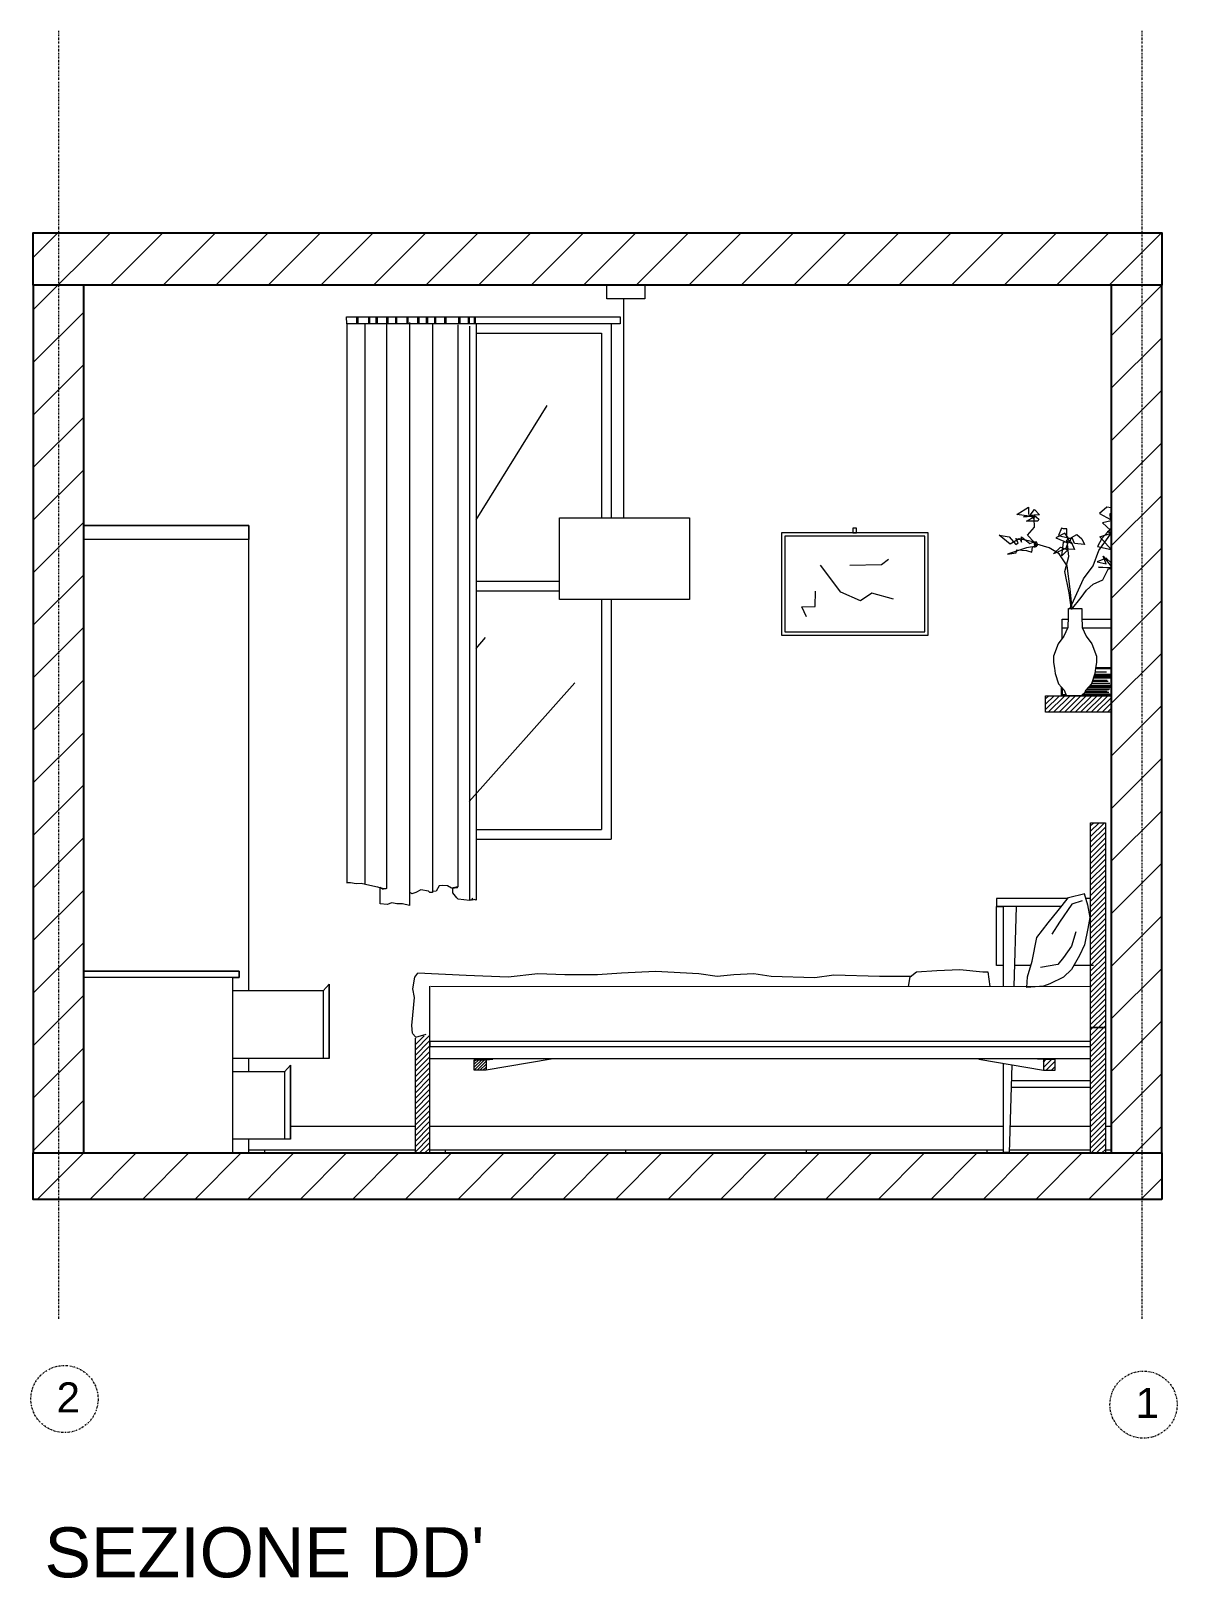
# Model space of a CAD drawing. Header units: centimetres. Extents: x 113178 to 115210, y 56736 to 59771.
# Drawn here: x 114355.9 to 114702.9, y 58144.9 to 58613.3 of the extents above; entities that cross this region are included whole.
import ezdxf

# ---------------------------------------------------------------- set-up
doc = ezdxf.new("R2010")
doc.units = ezdxf.units.CM
doc.header["$MEASUREMENT"] = 0
doc.linetypes.add('DASHDOT', pattern=[1, 0.5, -0.25, 0, -0.25])
for name, color, linetype, lineweight in [('Arredi', 1, 'Continuous', 15), ('Dettagli', 5, 'Continuous', 5), ('finestre', 4, 'Continuous', 13), ('linee', 2, 'DASHDOT', 5), ('Muri esterni', 3, 'Continuous', 25), ('Pavimento', 7, 'Continuous', 5), ('testo', 2, 'Continuous', 5)]:
    doc.layers.add(name, color=color, linetype=linetype, lineweight=lineweight)
doc.styles.get("Standard").update_dxf_attribs({"font": 'Arial.ttf'})

msp = doc.modelspace()

# ---------------------------------------------------------------- texts
at = {"layer": 'linee', "char_height": 9.12, "attachment_point": 1}
for s, insert in [('2', (114363.69, 58204.14)), ('1', (114690.34, 58202.44))]:
    msp.add_mtext_dynamic_manual_height_columns(s, width=58.8551, gutter_width=1, heights=[0], dxfattribs=dict(at, insert=insert))
at = {"layer": 'testo', "insert": (114360.02, 58160.23), "char_height": 15.1292, "attachment_point": 1}
msp.add_mtext_dynamic_manual_height_columns("SEZIONE DD'", width=535.1791, gutter_width=1, heights=[0], dxfattribs=at)

# ---------------------------------------------------------------- hatches: boundary and pattern name
at = {"layer": 'Dettagli'}
h = msp.add_hatch(dxfattribs=at)
h.set_pattern_fill('ANSI31', color=256, scale=90)
h.paths.add_polyline_path([(114371.93, 58536.28), (114356.64, 58536.28), (114356.64, 58273.57), (114371.93, 58273.57)])
h.paths.add_polyline_path([(114698.25, 58552.14), (114356.64, 58552.14), (114356.64, 58536.28), (114371.93, 58536.28), (114698.25, 58536.28)])
h.paths.add_polyline_path([(114698.25, 58536.28), (114682.95, 58536.28), (114682.95, 58273.57), (114698.25, 58273.57)])
h.paths.add_polyline_path([(114698.25, 58273.57), (114682.95, 58273.57), (114356.64, 58273.57), (114356.64, 58259.52), (114698.25, 58259.52)])
h = msp.add_hatch(dxfattribs=at)
h.set_pattern_fill('ANSI31', color=256, scale=9.2)
h.paths.add_polyline_path([(114682.95, 58411.99), (114668.16, 58411.99), (114667.91, 58411.99), (114663.08, 58411.99), (114663.08, 58406.99), (114682.95, 58406.99)])
h = msp.add_hatch(dxfattribs=at)
h.set_pattern_fill('ANSI31', color=256, scale=9.2)
h.paths.add_polyline_path([(114681.2, 58311.57), (114676.7, 58311.57), (114676.7, 58291.51), (114676.7, 58273.57), (114681.2, 58273.57)])
h.paths.add_polyline_path([(114681.2, 58373.57), (114676.7, 58373.57), (114676.7, 58311.57), (114681.2, 58311.57)])
h = msp.add_hatch(dxfattribs=at)
h.set_pattern_fill('ANSI31', color=256, scale=9.2)
h.paths.add_polyline_path([(114476.64, 58293.79), (114476.48, 58309.2), (114473.95, 58309.01), (114473.24, 58308.76), (114472.2, 58308.05), (114472.2, 58273.57), (114476.7, 58273.57), (114476.7, 58292.25), (114476.64, 58292.25)])
h = msp.add_hatch(dxfattribs=at)
h.set_pattern_fill('ANSI31', color=256, scale=5)
h.set_pattern_definition([(45, (0.3873, 9.7791), (-0.4419417382, 0.4419417382), [])])
h.paths.add_polyline_path([(114490.14, 58301.82), (114490.14, 58298.63), (114493.7, 58298.63), (114493.7, 58301.82)])
h = msp.add_hatch(dxfattribs=at)
h.set_pattern_fill('ANSI31', color=256, scale=9.2)
h.set_pattern_definition([(45, (0.3873, 9.7791), (-0.813172798, 0.813172798), [])])
h.paths.add_polyline_path([(114662.43, 58298.63), (114666, 58298.63), (114666, 58301.84), (114662.43, 58301.84)])

# ---------------------------------------------------------------- linework, layer by layer
for p, q in [((114682.76, 58462.11), (114682.95, 58462.11)), ((114652.2, 58273.57), (114650.2, 58273.57))]:
    msp.add_line(p, q)
msp.add_lwpolyline([(114682.95, 58412.28), (114674.18, 58412.28)])
at = {"layer": 'Arredi'}
for p, q in [((114535.36, 58532.18), (114535.36, 58465.83)), ((114670.05, 58350.95), (114674.93, 58352.11)), ((114674.77, 58352.14), (114675.8, 58348.74)), ((114669.75, 58350.57), (114648.2, 58350.57)), ((114648.2, 58350.57), (114648.2, 58348.16)), ((114667.86, 58348.16), (114648.2, 58348.16)), ((114669.75, 58350.57), (114650.2, 58350.57)), ((114650.2, 58348.16), (114650.2, 58323.99)), ((114650.2, 58348.16), (114650.2, 58341.43)), ((114653.63, 58323.99), (114654.31, 58348.16)), ((114663.83, 58343.28), (114666.92, 58346.95)), ((114666.92, 58346.95), (114670.05, 58350.95)), ((114671.08, 58348.86), (114667.28, 58343.48)), ((114674.16, 58349.93), (114671.08, 58348.86)), ((114676.7, 58350.57), (114675.25, 58350.57)), ((114675.8, 58348.74), (114676.45, 58344.9)), ((114660.47, 58338.82), (114663.83, 58343.28)), ((114667.28, 58343.48), (114665.02, 58339.86)), ((114676.45, 58344.9), (114675.85, 58341.55)), ((114659.05, 58331.66), (114660.47, 58338.82)), ((114672.29, 58340.55), (114670.9, 58336.16)), ((114675.85, 58341.55), (114674.88, 58336.62)), ((114668.5, 58332.72), (114666.76, 58330.66)), ((114670.9, 58336.16), (114668.5, 58332.72)), ((114673.32, 58333.4), (114670.97, 58329.13)), ((114674.88, 58336.62), (114673.32, 58333.4)), ((114472.11, 58326.8), (114473.1, 58327.99)), ((114487.65, 58327.3), (114473.1, 58327.99)), ((114509.35, 58327.78), (114500.43, 58326.81)), ((114517.54, 58327.54), (114509.35, 58327.78)), ((114534.66, 58328.02), (114527.43, 58327.54)), ((114545.03, 58328.5), (114534.66, 58328.02)), ((114558.11, 58327.78), (114545.03, 58328.5)), ((114563.66, 58327.05), (114558.11, 58327.78)), ((114574.75, 58327.78), (114568.72, 58327.54)), ((114580.05, 58327.05), (114574.75, 58327.78)), ((114622.08, 58326.85), (114624, 58328.4)), ((114624, 58328.4), (114630.17, 58328.78)), ((114630.17, 58328.78), (114637.11, 58329.17)), ((114637.11, 58329.17), (114644.05, 58328.4)), ((114644.05, 58328.4), (114645.59, 58328.4)), ((114645.59, 58328.4), (114646.18, 58323.99)), ((114658.66, 58330.35), (114653.81, 58330.35)), ((114657.63, 58326.95), (114659.05, 58331.66)), ((114666.76, 58330.66), (114661.58, 58329.7)), ((114670.97, 58329.13), (114668.55, 58326.84)), ((114677.6, 58330.35), (114671.64, 58330.35)), ((114444.35, 58322.66), (114446.21, 58324.69)), ((114471.57, 58323.25), (114472.11, 58326.8)), ((114472.04, 58320.63), (114471.57, 58323.25)), ((114476.64, 58307.37), (114476.64, 58324.07)), ((114476.98, 58324.05), (114677.04, 58323.98)), ((114500.43, 58326.81), (114487.65, 58327.3)), ((114527.43, 58327.54), (114517.54, 58327.54)), ((114568.72, 58327.54), (114563.66, 58327.05)), ((114593.21, 58326.63), (114580.05, 58327.05)), ((114598.99, 58327.4), (114593.21, 58326.63)), ((114612.86, 58327.02), (114598.99, 58327.4)), ((114622.28, 58327.02), (114612.86, 58327.02)), ((114621.56, 58324), (114622.08, 58326.85)), ((114657.37, 58323.72), (114657.63, 58326.95)), ((114662.47, 58324.03), (114657.37, 58323.72)), ((114664.36, 58324.77), (114662.47, 58324.03)), ((114668.55, 58326.84), (114664.36, 58324.77)), ((114444.35, 58322.66), (114417.07, 58322.66)), ((114444.35, 58322.66), (114444.35, 58302.21)), ((114471.5, 58315.31), (114472.04, 58320.63)), ((114471.19, 58312.15), (114471.5, 58315.31)), ((114471.42, 58309.84), (114471.19, 58312.15)), ((114471.42, 58309.75), (114472.4, 58308.64)), ((114472.4, 58308.64), (114475.6, 58309.5)), ((114444.35, 58302.21), (114417.07, 58302.21)), ((114432.65, 58298.17), (114434.51, 58300.19)), ((114446.21, 58302.21), (114444.35, 58302.21)), ((114676.7, 58302.1), (114476.64, 58302.1)), ((114490.13, 58301.82), (114492.29, 58302.02)), ((114493.7, 58301.82), (114495.72, 58302.02)), ((114513.39, 58302.02), (114493.7, 58298.6)), ((114642.89, 58302.02), (114662.43, 58298.63)), ((114650.2, 58300.75), (114650.2, 58273.57)), ((114652.2, 58273.57), (114652.96, 58300.27)), ((114662.43, 58301.84), (114660.66, 58302.02)), ((114666, 58301.84), (114664.11, 58302.02)), ((114432.65, 58298.17), (114417.07, 58298.17)), ((114432.65, 58298.17), (114432.65, 58277.73)), ((114676.7, 58295.4), (114652.82, 58295.4)), ((114676.7, 58293.4), (114652.76, 58293.4)), ((114432.65, 58277.73), (114417.07, 58277.73)), ((114434.51, 58277.73), (114432.65, 58277.73))]:
    msp.add_line(p, q, dxfattribs=at)
for points in [[(114541.73, 58536.28), (114541.73, 58532.18), (114530.28, 58532.18), (114530.28, 58536.28)], [(114421.93, 58322.66), (114421.93, 58463.57), (114371.93, 58463.57), (114371.93, 58273.57), (114421.93, 58273.57), (114421.93, 58277.73)], [(114648.2, 58330.35), (114648.2, 58330.35), (114648.2, 58348.16), (114648.2, 58348.16)], [(114418.93, 58326.71), (114418.93, 58328.57), (114371.93, 58328.57), (114371.93, 58273.57), (114417.07, 58273.57)], [(114417.07, 58273.57), (114417.07, 58326.71), (114418.93, 58326.71)], [(114446.21, 58302.21), (114446.21, 58324.69)], [(114446.21, 58324.69), (114446.21, 58302.21)], [(114472.2, 58308.33), (114472.2, 58273.57), (114476.7, 58273.57), (114476.7, 58310.49)], [(114421.93, 58298.17), (114421.93, 58302.21)], [(114434.51, 58277.73), (114434.51, 58300.19)], [(114434.51, 58300.19), (114434.51, 58277.73)]]:
    msp.add_lwpolyline(points, dxfattribs=at)
for points in [[(114371.93, 58463.57), (114421.93, 58463.57), (114421.93, 58459.32), (114371.93, 58459.32)], [(114515.9, 58465.83), (114555.3, 58465.83), (114555.3, 58441.17), (114515.9, 58441.17)], [(114682.95, 58411.99), (114682.95, 58406.99), (114663.08, 58406.99), (114663.08, 58411.99)], [(114681.2, 58373.57), (114681.2, 58311.57), (114676.7, 58311.57), (114676.7, 58373.57)], [(114648.2, 58348.16), (114650.2, 58348.16), (114650.2, 58330.35), (114648.2, 58330.35)], [(114371.93, 58328.57), (114418.93, 58328.57), (114418.93, 58326.71), (114371.93, 58326.71)], [(114681.2, 58311.57), (114681.2, 58273.57), (114676.7, 58273.57), (114676.7, 58311.57)], [(114676.7, 58307.37), (114476.64, 58307.37), (114476.64, 58305.82), (114676.7, 58305.82)], [(114490.13, 58301.82), (114493.7, 58301.82), (114493.7, 58298.6), (114490.13, 58298.6)], [(114666, 58301.84), (114662.43, 58301.84), (114662.43, 58298.63), (114666, 58298.63)]]:
    msp.add_lwpolyline(points, close=True, dxfattribs=at)
at = {"layer": 'Dettagli'}
for p, q in [((114451.46, 58526.68), (114534.3, 58526.68)), ((114451.53, 58524.57), (114451.46, 58526.68)), ((114534.3, 58524.57), (114451.53, 58524.57)), ((114451.53, 58524.57), (114451.53, 58355.36)), ((114456.98, 58524.57), (114456.98, 58355)), ((114463.52, 58524.58), (114463.52, 58353.82)), ((114470.57, 58524.99), (114470.57, 58348.49)), ((114477.44, 58524.51), (114477.44, 58352.42)), ((114490.68, 58524.61), (114490.68, 58350.15)), ((114534.3, 58526.68), (114534.3, 58524.57)), ((114485.16, 58524.26), (114485.16, 58354.17)), ((114488.71, 58523.84), (114488.71, 58350.02)), ((114490.68, 58465.28), (114512.2, 58499.88)), ((114654.38, 58466.91), (114657.87, 58469.1)), ((114657.87, 58469.1), (114657.87, 58466.91)), ((114658.45, 58466.62), (114659.76, 58468.37)), ((114659.76, 58468.37), (114661.22, 58466.77)), ((114681.59, 58469.1), (114679.41, 58467.21)), ((114682.95, 58468.93), (114681.59, 58469.1)), ((114659.62, 58466.19), (114654.38, 58466.91)), ((114659.33, 58466.62), (114656.42, 58466.19)), ((114656.42, 58466.19), (114658.74, 58466.33)), ((114657.29, 58464.88), (114659.62, 58466.19)), ((114660.78, 58464.88), (114657.29, 58464.88)), ((114659.91, 58466.33), (114658.45, 58466.62)), ((114658.74, 58466.33), (114659.47, 58465.61)), ((114659.62, 58465.61), (114659.33, 58466.62)), ((114659.47, 58465.61), (114659.91, 58466.33)), ((114661.22, 58466.77), (114659.62, 58466.62)), ((114659.62, 58466.62), (114661.07, 58465.46)), ((114659.76, 58462.99), (114659.62, 58465.61)), ((114661.07, 58465.46), (114660.78, 58464.88)), ((114679.41, 58467.21), (114682.76, 58465.31)), ((114682.95, 58464.96), (114680.28, 58464.3)), ((114680.28, 58464.3), (114682.76, 58462.11)), ((114682.76, 58465.31), (114682.61, 58467.21)), ((114682.61, 58467.21), (114682.95, 58467.18)), ((114652.34, 58457.9), (114649, 58460.66)), ((114649, 58460.66), (114652.05, 58460.08)), ((114652.05, 58460.08), (114654.09, 58457.75)), ((114655.11, 58459.5), (114652.34, 58457.9)), ((114654.82, 58458.33), (114654.09, 58459.64)), ((114654.09, 58459.64), (114655.4, 58459.35)), ((114659.76, 58458.48), (114655.11, 58459.5)), ((114655.4, 58459.35), (114655.83, 58458.48)), ((114655.83, 58458.48), (114655.83, 58460.08)), ((114655.83, 58460.08), (114658.31, 58458.04)), ((114657.58, 58460.66), (114659.76, 58462.99)), ((114659.62, 58458.48), (114657.58, 58460.66)), ((114668.93, 58461.24), (114666.17, 58459.79)), ((114666.17, 58459.79), (114669.8, 58458.33)), ((114667.91, 58462.7), (114667.04, 58460.51)), ((114667.04, 58460.51), (114669.95, 58459.79)), ((114668.49, 58462.55), (114667.91, 58462.7)), ((114669.51, 58462.55), (114668.49, 58462.55)), ((114669.95, 58459.79), (114668.93, 58461.24)), ((114669.8, 58459.5), (114669.37, 58458.77)), ((114669.51, 58460.08), (114669.51, 58462.55)), ((114669.95, 58459.64), (114669.51, 58460.08)), ((114670.82, 58458.19), (114669.8, 58459.5)), ((114671.26, 58459.64), (114669.95, 58459.64)), ((114670.39, 58458.62), (114670.97, 58459.93)), ((114670.97, 58459.93), (114672.57, 58460.81)), ((114671.84, 58458.04), (114671.26, 58459.64)), ((114672.57, 58460.81), (114674.02, 58459.5)), ((114674.02, 58459.5), (114674.9, 58457.75)), ((114680.14, 58459.64), (114678.83, 58457.17)), ((114679.26, 58456), (114682.03, 58459.93)), ((114679.55, 58460.08), (114682.61, 58461.1)), ((114682.9, 58456.3), (114679.55, 58460.08)), ((114682.76, 58462.55), (114680.14, 58459.64)), ((114683.05, 58461.39), (114681.74, 58461.68)), ((114681.74, 58461.68), (114682.9, 58461.24)), ((114682.95, 58462.22), (114682.03, 58461.82)), ((114682.03, 58461.82), (114682.95, 58461)), ((114682.03, 58459.93), (114683.05, 58461.39)), ((114657.29, 58456.73), (114651.61, 58454.84)), ((114651.61, 58454.84), (114654.23, 58455.28)), ((114654.09, 58457.75), (114654.82, 58458.33)), ((114654.23, 58455.28), (114654.38, 58456.15)), ((114654.38, 58456.15), (114657.29, 58456)), ((114660.49, 58457.31), (114657.29, 58456.73)), ((114657.29, 58456), (114658.89, 58455.42)), ((114658.31, 58458.04), (114659.33, 58458.48)), ((114658.89, 58455.42), (114659.18, 58457.02)), ((114659.18, 58457.02), (114660.35, 58457.75)), ((114659.33, 58458.48), (114659.62, 58458.48)), ((114660.49, 58458.48), (114659.62, 58458.48)), ((114659.62, 58458.48), (114659.76, 58457.02)), ((114660.35, 58457.75), (114659.76, 58458.48)), ((114664.13, 58456.73), (114659.76, 58458.04)), ((114659.76, 58458.04), (114660.64, 58457.46)), ((114659.76, 58457.02), (114660.49, 58457.31)), ((114660.64, 58457.46), (114660.49, 58458.48)), ((114667.18, 58454.99), (114664.13, 58456.73)), ((114665.44, 58454.99), (114667.62, 58457.02)), ((114669.22, 58456.59), (114665.44, 58454.99)), ((114669.66, 58451.35), (114667.18, 58454.99)), ((114667.62, 58457.02), (114669.8, 58456.15)), ((114668.06, 58454.4), (114668.49, 58458.48)), ((114669.8, 58456.15), (114668.06, 58454.4)), ((114668.49, 58458.48), (114670.82, 58458.62)), ((114671.84, 58456.3), (114668.49, 58456.44)), ((114668.93, 58449.6), (114670.1, 58454.11)), ((114669.8, 58458.33), (114669.22, 58456.59)), ((114669.37, 58458.77), (114670.39, 58458.62)), ((114670.1, 58454.11), (114669.66, 58458.77)), ((114669.66, 58458.77), (114670.82, 58458.19)), ((114670.82, 58458.62), (114671.84, 58456.3)), ((114674.9, 58457.75), (114671.84, 58458.04)), ((114677.52, 58451.35), (114679.26, 58456)), ((114678.83, 58457.17), (114682.9, 58456.3)), ((114681.45, 58451.93), (114680.57, 58454.26)), ((114680.57, 58454.26), (114682.95, 58451.13)), ((114601.07, 58443.32), (114594.97, 58451.56)), ((114603.81, 58451.56), (114613.42, 58451.71)), ((114613.42, 58451.71), (114615.56, 58453.39)), ((114670.24, 58443.2), (114668.93, 58449.6)), ((114670.53, 58444.22), (114669.66, 58451.35)), ((114674.61, 58447.42), (114677.52, 58451.35)), ((114681.45, 58453.68), (114678.68, 58452.51)), ((114678.68, 58452.51), (114681.45, 58451.93)), ((114682.95, 58450.65), (114679.12, 58450.91)), ((114679.12, 58450.91), (114682.95, 58450.81)), ((114680.43, 58447.13), (114682.03, 58450.33)), ((114682.95, 58452.25), (114681.45, 58453.68)), ((114682.03, 58450.33), (114682.95, 58450.66)), ((114670.53, 58438.55), (114674.61, 58447.42)), ((114675.48, 58443.93), (114677.52, 58445.82)), ((114677.52, 58445.82), (114680.43, 58447.13)), ((114593.29, 58439.06), (114593.44, 58443.63)), ((114607.02, 58440.73), (114601.07, 58443.32)), ((114610.52, 58443.02), (114607.02, 58440.73)), ((114617.08, 58441.19), (114610.52, 58443.02)), ((114670.82, 58438.69), (114670.24, 58443.2)), ((114671.11, 58438.26), (114670.53, 58444.22)), ((114670.97, 58438.11), (114673.88, 58441.75)), ((114673.88, 58441.75), (114675.48, 58443.93)), ((114589.32, 58438.9), (114593.29, 58439.06)), ((114590.7, 58435.85), (114589.32, 58438.9)), ((114669.94, 58435.96), (114669.8, 58432.64)), ((114669.94, 58438.42), (114669.94, 58437.12)), ((114669.94, 58437.12), (114669.94, 58435.96)), ((114670.01, 58438.42), (114674.06, 58438.42)), ((114674.06, 58438.42), (114674.06, 58437.12)), ((114674.06, 58437.12), (114674.06, 58435.96)), ((114674.06, 58435.96), (114674.2, 58432.64)), ((114669.8, 58432.64), (114668.64, 58430.04)), ((114674.2, 58432.64), (114675.36, 58430.04)), ((114490.68, 58426.32), (114493.53, 58429.63)), ((114666.9, 58427.73), (114665.46, 58423.97)), ((114668.64, 58430.04), (114666.9, 58427.73)), ((114675.36, 58430.04), (114677.09, 58427.73)), ((114677.09, 58427.73), (114678.54, 58423.97)), ((114665.46, 58423.97), (114665.46, 58422.1)), ((114665.46, 58422.1), (114665.75, 58420.36)), ((114678.54, 58422.1), (114678.25, 58420.36)), ((114678.54, 58423.97), (114678.54, 58422.1)), ((114665.75, 58420.36), (114666.04, 58418.77)), ((114666.04, 58418.77), (114667.05, 58415.6)), ((114677.96, 58418.77), (114676.95, 58415.6)), ((114677.29, 58416.67), (114681.76, 58416.67)), ((114677.9, 58418.58), (114682.84, 58418.58)), ((114678.25, 58420.36), (114677.96, 58418.77)), ((114678.04, 58419.2), (114681.51, 58419.2)), ((114488.61, 58380.02), (114520.56, 58415.88)), ((114667.05, 58415.6), (114668.78, 58413.57)), ((114669.2, 58412.55), (114668.79, 58413.63)), ((114669.5, 58411.98), (114669.2, 58412.55)), ((114674.94, 58412.94), (114673.96, 58412.09)), ((114674.5, 58412.56), (114682.41, 58412.56)), ((114675.21, 58413.6), (114674.94, 58412.94)), ((114675.01, 58413.1), (114682.27, 58413.1)), ((114675.11, 58413.35), (114681.69, 58413.35)), ((114676.95, 58415.6), (114675.21, 58413.57)), ((114675.52, 58413.93), (114682.19, 58413.93)), ((114675.68, 58414.11), (114682.59, 58414.11)), ((114677.02, 58415.81), (114682.59, 58415.81)), ((114677.2, 58416.38), (114682.08, 58416.38)), ((114451.48, 58355.46), (114452.7, 58355.46)), ((114452.7, 58355.46), (114454.4, 58355.17)), ((114454.4, 58355.17), (114455.92, 58355.27)), ((114455.92, 58355.27), (114458.56, 58354.61)), ((114458.56, 58354.61), (114460.83, 58354.13)), ((114460.83, 58354.13), (114462.53, 58353.66)), ((114461.6, 58349.01), (114461.6, 58353.92)), ((114462.02, 58353.64), (114461.6, 58353.91)), ((114462.37, 58353.49), (114462.02, 58353.64)), ((114462.7, 58353.48), (114462.37, 58353.49)), ((114462.53, 58353.66), (114463.57, 58353.76)), ((114463.34, 58353.52), (114462.7, 58353.48)), ((114463.52, 58353.62), (114463.34, 58353.52)), ((114463.53, 58353.74), (114463.52, 58353.62)), ((114471.26, 58352.03), (114470.88, 58352.42)), ((114472.42, 58352.42), (114471.26, 58352.03)), ((114473.97, 58353.19), (114472.42, 58352.42)), ((114476.29, 58352.8), (114473.97, 58353.19)), ((114476.68, 58352.42), (114476.29, 58352.8)), ((114477.44, 58352.42), (114476.68, 58352.42)), ((114478.55, 58352.8), (114477.6, 58352.7)), ((114479.5, 58354.41), (114478.55, 58352.8)), ((114480.64, 58354.51), (114479.5, 58354.41)), ((114482.07, 58354.41), (114480.64, 58354.51)), ((114483.22, 58353.78), (114482.07, 58354.41)), ((114485.16, 58354.17), (114483.22, 58353.78)), ((114483.65, 58352.35), (114483.65, 58353.9)), ((114483.65, 58353.9), (114483.89, 58353.88)), ((114484.82, 58350.79), (114483.65, 58352.35)), ((114483.89, 58353.88), (114484.14, 58353.89)), ((114484.14, 58353.89), (114484.45, 58353.93)), ((114484.45, 58353.93), (114484.74, 58353.99)), ((114484.74, 58353.99), (114485.01, 58353.99)), ((114485.01, 58353.99), (114485.16, 58354.14)), ((114485.16, 58354.14), (114485.16, 58354.18)), ((114463.77, 58348.77), (114461.6, 58349.01)), ((114465.22, 58349.26), (114463.77, 58348.77)), ((114466.67, 58349.01), (114465.22, 58349.26)), ((114468.36, 58349.01), (114466.67, 58349.01)), ((114470.57, 58348.49), (114468.36, 58349.01)), ((114485.21, 58350.4), (114484.82, 58350.79)), ((114488.71, 58350.02), (114485.21, 58350.4)), ((114488.95, 58350.13), (114488.71, 58350.21)), ((114489.26, 58350.13), (114488.95, 58350.13)), ((114489.58, 58350.68), (114489.26, 58350.13)), ((114489.58, 58350.13), (114489.58, 58350.68)), ((114490.13, 58350.29), (114489.58, 58350.13)), ((114490.68, 58350.15), (114490.13, 58350.29))]:
    msp.add_line(p, q, dxfattribs=at)
for points in [[(114454.6, 58526.68), (114454.86, 58526.68), (114454.86, 58524.57), (114454.6, 58524.57)], [(114458.2, 58526.68), (114458.45, 58526.68), (114458.45, 58524.57), (114458.2, 58524.57)], [(114460.44, 58526.68), (114460.7, 58526.68), (114460.7, 58524.57), (114460.44, 58524.57)], [(114463.7, 58526.68), (114463.96, 58526.68), (114463.96, 58524.57), (114463.7, 58524.57)], [(114466.35, 58526.68), (114466.6, 58526.68), (114466.6, 58524.57), (114466.35, 58524.57)], [(114469.81, 58526.68), (114470.07, 58526.68), (114470.07, 58524.57), (114469.81, 58524.57)], [(114473.07, 58526.68), (114473.33, 58526.68), (114473.33, 58524.57), (114473.07, 58524.57)], [(114475.72, 58526.68), (114475.98, 58526.68), (114475.98, 58524.57), (114475.72, 58524.57)], [(114478.17, 58526.68), (114478.42, 58526.68), (114478.42, 58524.57), (114478.17, 58524.57)], [(114481.22, 58526.68), (114481.48, 58526.68), (114481.48, 58524.57), (114481.22, 58524.57)], [(114485.5, 58526.68), (114485.75, 58526.68), (114485.75, 58524.57), (114485.5, 58524.57)], [(114488.35, 58526.68), (114488.61, 58526.68), (114488.61, 58524.57), (114488.35, 58524.57)], [(114490.19, 58526.68), (114490.44, 58526.68), (114490.44, 58524.57), (114490.19, 58524.57)], [(114627.53, 58461.32), (114583.11, 58461.32), (114583.11, 58430.32), (114627.53, 58430.32)], [(114626.53, 58460.32), (114584.11, 58460.32), (114584.11, 58431.32), (114626.53, 58431.32)], [(114604.75, 58461.31), (114605.83, 58461.31), (114605.83, 58462.69), (114604.75, 58462.69)]]:
    msp.add_lwpolyline(points, close=True, dxfattribs=at)
for points in [[(114668.16, 58429.4), (114668.16, 58435.22), (114669.91, 58435.22)], [(114668.16, 58429.4), (114668.16, 58432.52), (114669.74, 58432.52)], [(114674.25, 58432.52), (114682.95, 58432.52), (114682.95, 58411.99), (114668.16, 58411.99)], [(114674.09, 58435.22), (114682.95, 58435.22), (114682.95, 58412.28), (114674.18, 58412.28)], [(114677.61, 58417.68), (114682.95, 58417.68), (114682.95, 58414.84), (114676.3, 58414.84)], [(114677.52, 58417.39), (114682.95, 58417.39)], [(114678.28, 58420.52), (114682.95, 58420.52), (114682.95, 58417.68), (114677.61, 58417.68)], [(114682.95, 58417.99), (114677.71, 58417.99)], [(114678.22, 58420.21), (114682.95, 58420.21)], [(114676.3, 58414.84), (114682.95, 58414.84), (114682.95, 58411.99), (114667.91, 58411.99), (114667.91, 58414.59)], [(114669.34, 58412.28), (114668.2, 58412.28), (114668.2, 58414.26)], [(114676.05, 58414.55), (114682.95, 58414.55)], [(114682.95, 58415.13), (114676.54, 58415.13)]]:
    msp.add_lwpolyline(points, dxfattribs=at)
at = {"layer": 'finestre', "lineweight": 0}
for p, q in [((114490.44, 58524.67), (114531.58, 58524.67)), ((114531.58, 58524.67), (114531.58, 58465.83)), ((114490.68, 58521.74), (114528.65, 58521.74)), ((114528.65, 58521.74), (114528.65, 58465.83)), ((114528.65, 58441.17), (114528.65, 58371.5)), ((114531.58, 58441.17), (114531.58, 58368.57)), ((114490.68, 58371.5), (114528.65, 58371.5)), ((114490.68, 58368.57), (114531.58, 58368.57))]:
    msp.add_line(p, q, dxfattribs=at)
for points in [[(114515.9, 58446.62), (114490.68, 58446.62)], [(114515.9, 58443.69), (114490.68, 58443.69)]]:
    msp.add_lwpolyline(points, dxfattribs=at)
at = {"layer": 'linee'}
for p, q in [((114364.23, 58613.26), (114364.23, 58223.21)), ((114692.19, 58613.26), (114692.19, 58223.21))]:
    msp.add_line(p, q, dxfattribs=at)
for centre in [(114366.08, 58199.08), (114692.74, 58197.38)]:
    msp.add_circle(centre, 10.16, dxfattribs=at)
at = {"layer": 'Muri esterni'}
for points in [[(114698.25, 58536.28), (114356.64, 58536.28), (114356.64, 58552.14), (114698.25, 58552.14)], [(114371.93, 58536.28), (114356.64, 58536.28), (114356.64, 58273.57), (114371.93, 58273.57)], [(114698.25, 58536.28), (114682.95, 58536.28), (114682.95, 58273.57), (114698.25, 58273.57)], [(114698.25, 58259.52), (114356.64, 58259.52), (114356.64, 58273.57), (114698.25, 58273.57)]]:
    msp.add_lwpolyline(points, close=True, dxfattribs=at)
at = {"layer": 'Pavimento'}
for p, q in [((114364.23, 58281.57), (114363.98, 58281.57)), ((114472.2, 58281.57), (114434.51, 58281.57)), ((114650.2, 58281.57), (114476.69, 58281.57)), ((114676.73, 58281.57), (114652.43, 58281.57)), ((114682.95, 58281.57), (114681.2, 58281.57)), ((114421.93, 58274.57), (114472.2, 58274.57)), ((114426.61, 58274.57), (114426.61, 58273.57)), ((114476.7, 58274.57), (114650.2, 58274.57)), ((114481.28, 58274.57), (114481.28, 58273.57)), ((114535.96, 58274.57), (114535.96, 58273.57)), ((114590.63, 58274.57), (114590.63, 58273.57)), ((114645.31, 58274.57), (114645.31, 58273.57)), ((114652.23, 58274.57), (114676.7, 58274.57)), ((114681.2, 58274.57), (114682.95, 58274.57))]:
    msp.add_line(p, q, dxfattribs=at)

msp.set_redraw_order([(e.dxf.handle, doc.entitydb.next_handle()) for e in msp.query("TEXT MTEXT ATTDEF DIMENSION ARC_DIMENSION")])  # texts and dimensions are drawn at this point

doc.saveas('drawing.dxf')
